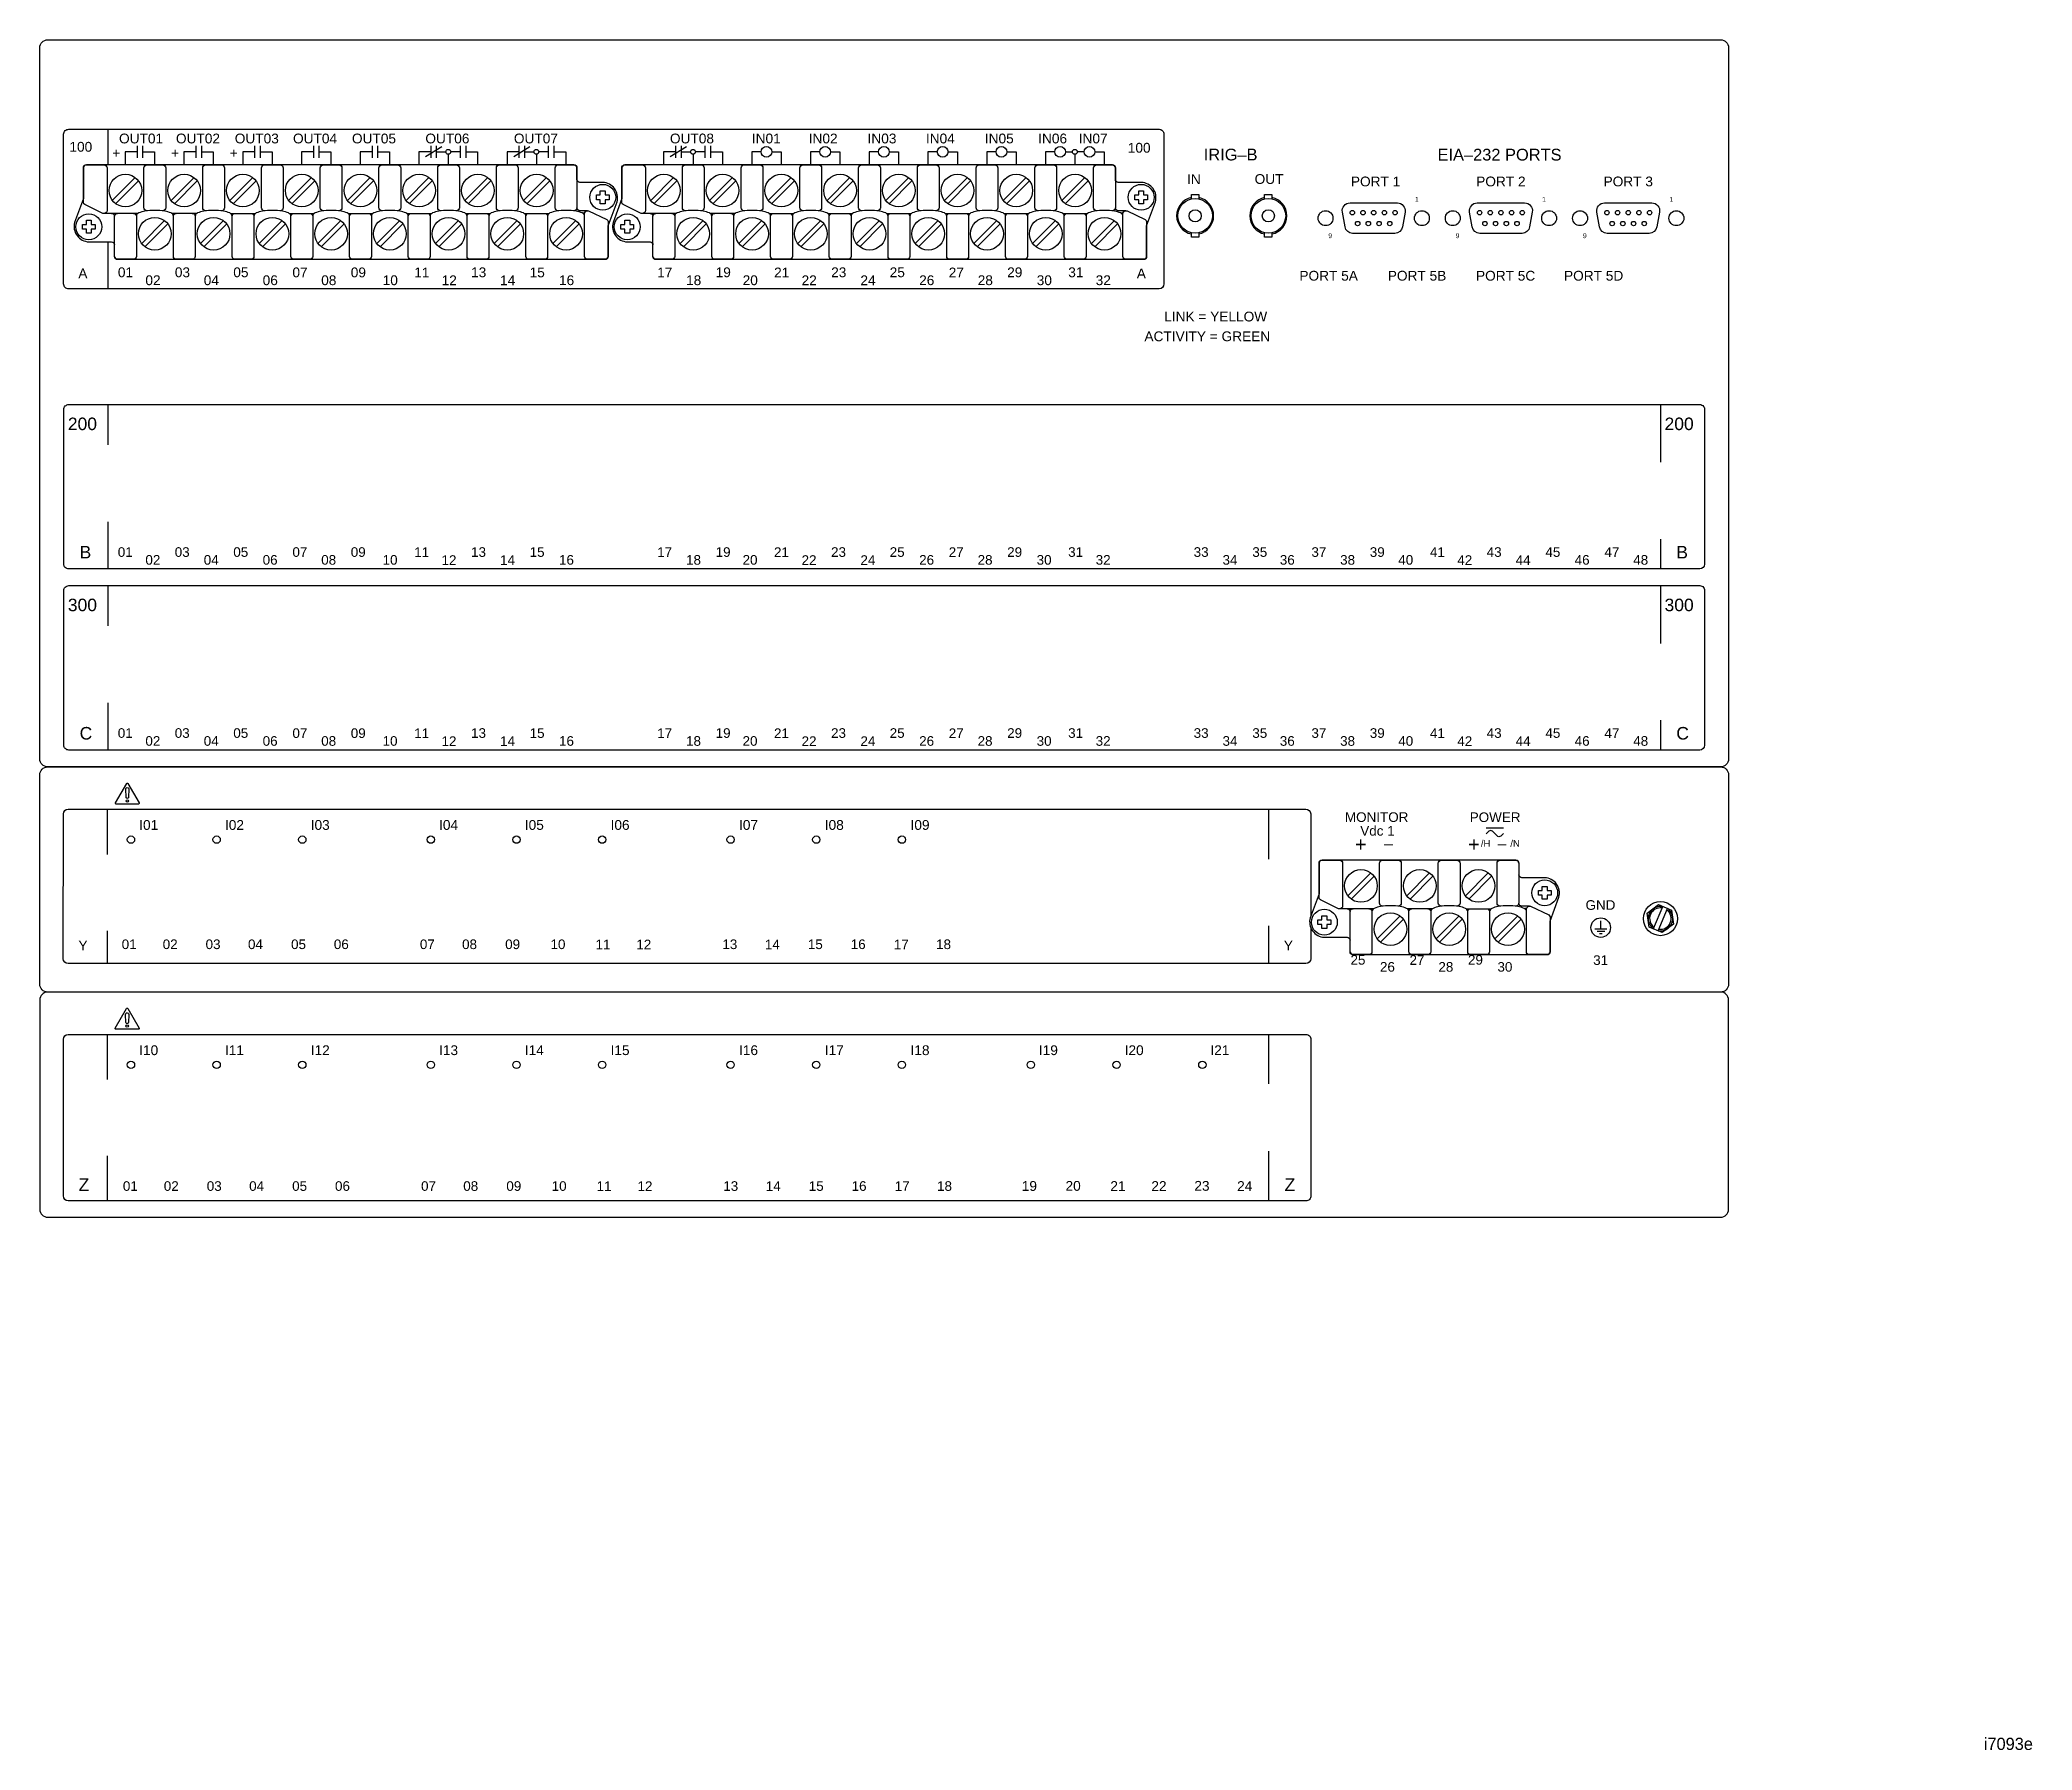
# Model space of a CAD drawing. Header units: inches. Extents: x 1 to 47.7, y 0.3 to 35.
# Drawn here: x 27.37 to 47.73, y 0.3 to 17.77 of the extents above; entities that cross this region are included whole.
import ezdxf

# ---------------------------------------------------------------- set-up
doc = ezdxf.new("R2010")
doc.units = ezdxf.units.IN
doc.header["$MEASUREMENT"] = 0
doc.layers.add('7.0_____DWG', color=7, linetype='Continuous')
doc.styles.add('Arial', font='arial.ttf', dxfattribs={"height": 0.1})
doc.styles.get("Standard").update_dxf_attribs({"font": 'Interstate-Regular.ttf'})

msp = doc.modelspace()

# ---------------------------------------------------------------- texts
at = {"layer": '7.0_____DWG', "style": 'Arial'}
for s, height, p in [('100', 0.1, (27.676, 16.631)), ('OUT01', 0.1, (28.183, 16.716)), ('OUT02', 0.1, (28.764, 16.716)), ('OUT03', 0.1, (29.365, 16.716)), ('OUT04', 0.1, (29.96, 16.716)), ('OUT05', 0.1, (30.562, 16.716)), ('OUT06', 0.1, (31.312, 16.716)), ('OUT07', 0.1, (32.216, 16.716)), ('OUT08', 0.1, (33.81, 16.716)), ('IN01', 0.1, (34.647, 16.716)), ('IN02', 0.1, (35.228, 16.716)), ('IN03', 0.1, (35.829, 16.716)), ('IN04', 0.1, (36.425, 16.716)), ('IN05', 0.1, (37.027, 16.716)), ('IN06', 0.1, (37.572, 16.716)), ('IN07', 0.1, (37.986, 16.716)), ('100', 0.1, (38.487, 16.621)), ('+', 0.1, (28.114, 16.568)), ('+', 0.1, (28.714, 16.568)), ('+', 0.1, (29.314, 16.568)), ('IRIG–B', 0.12, (39.263, 16.542)), ('EIA–232 PORTS', 0.12, (41.651, 16.541)), ('IN', 0.1, (39.093, 16.3)), ('OUT', 0.1, (39.783, 16.302)), ('PORT 1', 0.1, (40.766, 16.277)), ('PORT 2', 0.1, (42.046, 16.277)), ('PORT 3', 0.1, (43.347, 16.277)), ('1', 0.05, (41.42, 16.119)), ('1', 0.05, (42.72, 16.119)), ('1', 0.05, (44.02, 16.119)), ('9', 0.05, (40.536, 15.748)), ('9', 0.05, (41.836, 15.748)), ('9', 0.05, (43.136, 15.748)), ('A', 0.1, (27.767, 15.338)), ('01', 0.1, (28.171, 15.349)), ('02', 0.1, (28.452, 15.268)), ('03', 0.1, (28.753, 15.349)), ('04', 0.1, (29.048, 15.268)), ('05', 0.1, (29.35, 15.349)), ('06', 0.1, (29.65, 15.268)), ('07', 0.1, (29.954, 15.348)), ('08', 0.1, (30.248, 15.268)), ('09', 0.1, (30.55, 15.348)), ('10', 0.1, (30.876, 15.268)), ('11', 0.1, (31.198, 15.347)), ('12', 0.1, (31.478, 15.267)), ('13', 0.1, (31.779, 15.349)), ('14', 0.1, (32.075, 15.267)), ('15', 0.1, (32.377, 15.348)), ('16', 0.1, (32.677, 15.268)), ('17', 0.1, (33.68, 15.347)), ('18', 0.1, (33.975, 15.268)), ('19', 0.1, (34.277, 15.349)), ('20', 0.1, (34.553, 15.268)), ('21', 0.1, (34.874, 15.347)), ('22', 0.1, (35.155, 15.267)), ('23', 0.1, (35.457, 15.349)), ('24', 0.1, (35.756, 15.267)), ('25', 0.1, (36.055, 15.349)), ('26', 0.1, (36.356, 15.268)), ('27', 0.1, (36.658, 15.347)), ('28', 0.1, (36.954, 15.268)), ('29', 0.1, (37.255, 15.349)), ('30', 0.1, (37.557, 15.268)), ('31', 0.1, (37.879, 15.349)), ('32', 0.1, (38.159, 15.268)), ('A', 0.1, (38.579, 15.337)), ('PORT 5A', 0.1, (40.24, 15.314)), ('PORT 5B', 0.1, (41.143, 15.314)), ('PORT 5C', 0.1, (42.044, 15.314)), ('PORT 5D', 0.1, (42.943, 15.314)), ('LINK = YELLOW', 0.1, (38.859, 14.897)), ('ACTIVITY = GREEN', 0.1, (38.657, 14.695)), ('200', 0.1278, (27.66, 13.787)), ('200', 0.1278, (43.97, 13.787)), ('B', 0.128, (27.78, 12.476)), ('01', 0.0983, (28.17, 12.492)), ('02', 0.0983, (28.452, 12.412)), ('03', 0.0983, (28.752, 12.492)), ('04', 0.0983, (29.048, 12.412)), ('05', 0.0983, (29.35, 12.492)), ('06', 0.0983, (29.65, 12.412)), ('07', 0.0983, (29.954, 12.492)), ('08', 0.0983, (30.248, 12.412)), ('09', 0.0983, (30.55, 12.492)), ('10', 0.0983, (30.875, 12.412)), ('11', 0.0983, (31.198, 12.491)), ('12', 0.0983, (31.477, 12.41)), ('13', 0.0983, (31.779, 12.492)), ('14', 0.0983, (32.075, 12.41)), ('15', 0.0983, (32.377, 12.492)), ('16', 0.0983, (32.677, 12.412)), ('17', 0.0983, (33.68, 12.491)), ('18', 0.0983, (33.975, 12.412)), ('19', 0.0983, (34.277, 12.492)), ('20', 0.0983, (34.552, 12.412)), ('21', 0.0983, (34.873, 12.491)), ('22', 0.0983, (35.155, 12.41)), ('23', 0.0983, (35.456, 12.492)), ('24', 0.0983, (35.756, 12.41)), ('25', 0.0983, (36.055, 12.492)), ('26', 0.0983, (36.356, 12.412)), ('27', 0.0983, (36.658, 12.491)), ('28', 0.0983, (36.953, 12.412)), ('29', 0.0983, (37.255, 12.492)), ('30', 0.0983, (37.556, 12.412)), ('31', 0.0983, (37.878, 12.492)), ('32', 0.0983, (38.159, 12.412)), ('33', 0.0983, (39.16, 12.492)), ('34', 0.0983, (39.455, 12.412)), ('35', 0.0983, (39.759, 12.492)), ('36', 0.0983, (40.04, 12.412)), ('37', 0.0983, (40.363, 12.492)), ('38', 0.0983, (40.656, 12.412)), ('39', 0.0983, (40.959, 12.492)), ('40', 0.0983, (41.25, 12.412)), ('41', 0.0983, (41.573, 12.491)), ('42', 0.0983, (41.853, 12.41)), ('43', 0.0983, (42.153, 12.492)), ('44', 0.0983, (42.449, 12.41)), ('45', 0.0983, (42.753, 12.492)), ('46', 0.0983, (43.052, 12.412)), ('47', 0.0983, (43.356, 12.491)), ('48', 0.0983, (43.65, 12.412)), ('B', 0.128, (44.09, 12.476)), ('300', 0.1278, (27.66, 11.937)), ('300', 0.1278, (43.97, 11.937)), ('C', 0.128, (27.78, 10.626)), ('01', 0.0983, (28.17, 10.643)), ('02', 0.0983, (28.452, 10.562)), ('03', 0.0983, (28.752, 10.643)), ('04', 0.0983, (29.048, 10.562)), ('05', 0.0983, (29.35, 10.643)), ('06', 0.0983, (29.65, 10.562)), ('07', 0.0983, (29.954, 10.642)), ('08', 0.0983, (30.248, 10.562)), ('09', 0.0983, (30.55, 10.642)), ('10', 0.0983, (30.875, 10.562)), ('11', 0.0983, (31.198, 10.641)), ('12', 0.0983, (31.477, 10.56)), ('13', 0.0983, (31.779, 10.643)), ('14', 0.0983, (32.075, 10.56)), ('15', 0.0983, (32.377, 10.642)), ('16', 0.0983, (32.677, 10.562)), ('17', 0.0983, (33.68, 10.641)), ('18', 0.0983, (33.975, 10.562)), ('19', 0.0983, (34.277, 10.643)), ('20', 0.0983, (34.552, 10.562)), ('21', 0.0983, (34.873, 10.641)), ('22', 0.0983, (35.155, 10.56)), ('23', 0.0983, (35.456, 10.643)), ('24', 0.0983, (35.756, 10.56)), ('25', 0.0983, (36.055, 10.643)), ('26', 0.0983, (36.356, 10.562)), ('27', 0.0983, (36.658, 10.641)), ('28', 0.0983, (36.953, 10.562)), ('29', 0.0983, (37.255, 10.643)), ('30', 0.0983, (37.556, 10.562)), ('31', 0.0983, (37.878, 10.643)), ('32', 0.0983, (38.159, 10.562)), ('33', 0.0983, (39.16, 10.643)), ('34', 0.0983, (39.455, 10.562)), ('35', 0.0983, (39.759, 10.643)), ('36', 0.0983, (40.04, 10.562)), ('37', 0.0983, (40.363, 10.643)), ('38', 0.0983, (40.656, 10.562)), ('39', 0.0983, (40.959, 10.643)), ('40', 0.0983, (41.25, 10.562)), ('41', 0.0983, (41.573, 10.641)), ('42', 0.0983, (41.853, 10.56)), ('43', 0.0983, (42.153, 10.643)), ('44', 0.0983, (42.449, 10.56)), ('45', 0.0983, (42.753, 10.643)), ('46', 0.0983, (43.052, 10.562)), ('47', 0.0983, (43.356, 10.641)), ('48', 0.0983, (43.65, 10.562)), ('C', 0.128, (44.09, 10.626)), ('I01', 0.1, (28.389, 9.703)), ('I02', 0.1, (29.265, 9.703)), ('I03', 0.1, (30.141, 9.703)), ('I04', 0.1, (31.452, 9.703)), ('I05', 0.1, (32.328, 9.703)), ('I06', 0.1, (33.204, 9.703)), ('I07', 0.1, (34.516, 9.703)), ('I08', 0.1, (35.392, 9.703)), ('I09', 0.1, (36.268, 9.703)), ('MONITOR', 0.0983, (40.705, 9.784)), ('POWER', 0.0983, (41.98, 9.783)), ('+', 0.147, (40.807, 9.483)), ('Vdc 1', 0.0983, (40.862, 9.644)), ('+', 0.147, (41.963, 9.483)), ('/H', 0.0688, (42.094, 9.53)), ('/N', 0.0688, (42.395, 9.53)), ('–', 0.118, (41.104, 9.507)), ('–', 0.118, (42.264, 9.507)), ('GND', 0.0983, (43.163, 8.886)), ('Y', 0.1, (27.768, 8.471)), ('01', 0.0983, (28.21, 8.485)), ('02', 0.0983, (28.629, 8.485)), ('03', 0.0983, (29.067, 8.485)), ('04', 0.0983, (29.5, 8.485)), ('05', 0.0983, (29.94, 8.485)), ('06', 0.0983, (30.377, 8.485)), ('07', 0.0983, (31.256, 8.485)), ('08', 0.0983, (31.687, 8.485)), ('09', 0.0983, (32.127, 8.485)), ('10', 0.0983, (32.59, 8.485)), ('11', 0.0983, (33.05, 8.483)), ('12', 0.0983, (33.467, 8.483)), ('13', 0.0983, (34.346, 8.485)), ('14', 0.0983, (34.78, 8.483)), ('15', 0.0983, (35.219, 8.485)), ('16', 0.0983, (35.657, 8.485)), ('17', 0.0983, (36.097, 8.483)), ('18', 0.0983, (36.529, 8.485)), ('Y', 0.1, (40.081, 8.471)), ('25', 0.0983, (40.762, 8.326)), ('26', 0.0983, (41.063, 8.254)), ('27', 0.0983, (41.365, 8.324)), ('28', 0.0983, (41.66, 8.254)), ('29', 0.0983, (41.962, 8.326)), ('30', 0.0983, (42.263, 8.254)), ('31', 0.0983, (43.241, 8.323)), ('I10', 0.1, (28.389, 7.402)), ('I11', 0.1, (29.265, 7.402)), ('I12', 0.1, (30.141, 7.402)), ('I13', 0.1, (31.452, 7.402)), ('I14', 0.1, (32.328, 7.402)), ('I15', 0.1, (33.204, 7.402)), ('I16', 0.1, (34.516, 7.402)), ('I17', 0.1, (35.392, 7.402)), ('I18', 0.1, (36.268, 7.402)), ('I19', 0.1, (37.579, 7.402)), ('I20', 0.1, (38.455, 7.402)), ('I21', 0.1, (39.331, 7.402)), ('Z', 0.128, (27.77, 6.014)), ('01', 0.0983, (28.222, 6.015)), ('02', 0.0983, (28.64, 6.015)), ('03', 0.0983, (29.079, 6.015)), ('04', 0.0983, (29.512, 6.015)), ('05', 0.0983, (29.951, 6.015)), ('06', 0.0983, (30.389, 6.015)), ('07', 0.0983, (31.268, 6.015)), ('08', 0.0983, (31.699, 6.015)), ('09', 0.0983, (32.139, 6.015)), ('10', 0.0983, (32.602, 6.015)), ('11', 0.0983, (33.061, 6.014)), ('12', 0.0983, (33.479, 6.014)), ('13', 0.0983, (34.355, 6.015)), ('14', 0.0983, (34.789, 6.014)), ('15', 0.0983, (35.228, 6.015)), ('16', 0.0983, (35.666, 6.015)), ('17', 0.0983, (36.106, 6.014)), ('18', 0.0983, (36.539, 6.015)), ('19', 0.1, (37.404, 6.015)), ('20', 0.1, (37.851, 6.016)), ('21', 0.1, (38.309, 6.014)), ('22', 0.1, (38.728, 6.014)), ('23', 0.1, (39.167, 6.016)), ('24', 0.1, (39.604, 6.014)), ('Z', 0.128, (40.089, 6.014))]:
    msp.add_text(s, height=height, dxfattribs=at).set_placement(p)
at = {"layer": '7.0_____DWG'}
msp.add_text('i7093e', height=0.125, dxfattribs=at).set_placement((47.231, 0.303))

# ---------------------------------------------------------------- linework, layer by layer
at = {"layer": '7.0_____DWG'}
for p, q in [((31.424, 16.63), (31.521, 16.63)), ((31.546, 16.605), (31.546, 16.496)), ((31.668, 16.63), (31.571, 16.63)), ((32.324, 16.63), (32.421, 16.63)), ((32.446, 16.605), (32.446, 16.496)), ((32.568, 16.63), (32.471, 16.63)), ((33.924, 16.63), (34.021, 16.63)), ((34.046, 16.605), (34.046, 16.496)), ((34.168, 16.63), (34.071, 16.63)), ((37.851, 16.63), (37.921, 16.63)), ((37.946, 16.605), (37.946, 16.496)), ((38.041, 16.63), (37.971, 16.63))]:
    msp.add_line(p, q, dxfattribs=at)
for points in [[(27.374, 17.694, -0.414292), (27.454, 17.774), (44.544, 17.774, -0.414253), (44.624, 17.694), (44.624, 10.426, -0.414253), (44.544, 10.346), (27.454, 10.346, -0.414292), (27.374, 10.426), (27.374, 17.694)], [(28.137, 15.562, 0.414213), (28.167, 15.532), (33.149, 15.532, 0.414214), (33.179, 15.562), (33.179, 15.875), (33.27, 16.12, 0.480048), (33.125, 16.318), (32.89, 16.318, -0.414214), (32.86, 16.348), (32.86, 16.466, 0.414212), (32.83, 16.496), (32.83, 16.496), (27.849, 16.496, 0.414215), (27.819, 16.466), (27.819, 16.154), (27.729, 15.909, 0.47859), (27.874, 15.71), (28.107, 15.71, -0.414214), (28.137, 15.68)], [(28.376, 16.001), (28.018, 16.001), (27.832, 16.091, -0.241986), (27.819, 16.111), (27.819, 16.466, -0.422157), (27.846, 16.496), (28.03, 16.496, -0.414214), (28.06, 16.466), (28.06, 16.029, -0.390527), (28.03, 16.001)], [(28.475, 16.028), (28.467, 16.028, -0.414214), (28.437, 16.058), (28.437, 16.466, -0.414214), (28.467, 16.496), (28.63, 16.496, -0.414214), (28.66, 16.466), (28.66, 16.058, -0.414214), (28.63, 16.028), (28.623, 16.028)], [(29.075, 16.028), (29.068, 16.028, -0.414214), (29.038, 16.058), (29.038, 16.466, -0.414214), (29.068, 16.496), (29.23, 16.496, -0.414214), (29.26, 16.466), (29.26, 16.058, -0.414214), (29.23, 16.028), (29.224, 16.028)], [(29.675, 16.028), (29.668, 16.028, -0.414214), (29.638, 16.058), (29.638, 16.466, -0.414214), (29.668, 16.496), (29.83, 16.496, -0.414214), (29.86, 16.466), (29.86, 16.058, -0.414214), (29.83, 16.028), (29.824, 16.028)], [(30.275, 16.028), (30.268, 16.028, -0.414214), (30.238, 16.058), (30.238, 16.466, -0.414214), (30.268, 16.496), (30.43, 16.496, -0.414214), (30.46, 16.466), (30.46, 16.058, -0.414214), (30.43, 16.028), (30.424, 16.028)], [(30.875, 16.028), (30.868, 16.028, -0.414214), (30.838, 16.058), (30.838, 16.466, -0.414214), (30.868, 16.496), (31.03, 16.496, -0.414214), (31.06, 16.466), (31.06, 16.058, -0.414214), (31.03, 16.028), (31.024, 16.028)], [(31.475, 16.028), (31.468, 16.028, -0.414214), (31.438, 16.058), (31.438, 16.466, -0.414214), (31.468, 16.496), (31.63, 16.496, -0.414214), (31.66, 16.466), (31.66, 16.058, -0.414214), (31.63, 16.028), (31.624, 16.028)], [(32.075, 16.028), (32.068, 16.028, -0.414214), (32.038, 16.058), (32.038, 16.466, -0.414214), (32.068, 16.496), (32.23, 16.496, -0.414214), (32.26, 16.466), (32.26, 16.058, -0.414214), (32.23, 16.028), (32.224, 16.028)], [(32.676, 16.028), (32.668, 16.028, -0.414214), (32.638, 16.058), (32.638, 16.466, -0.414214), (32.668, 16.496), (32.83, 16.496, -0.414214), (32.86, 16.466), (32.86, 16.058, -0.414214), (32.83, 16.028), (32.824, 16.028)], [(33.637, 15.562, 0.414213), (33.667, 15.532), (38.649, 15.532, 0.414214), (38.679, 15.562), (38.679, 15.875), (38.77, 16.12, 0.480048), (38.625, 16.318), (38.39, 16.318, -0.414214), (38.36, 16.348), (38.36, 16.466, 0.414212), (38.33, 16.496), (38.33, 16.496), (33.349, 16.496, 0.414215), (33.319, 16.466), (33.319, 16.154), (33.229, 15.909, 0.47859), (33.374, 15.71), (33.607, 15.71, -0.414214), (33.637, 15.68)], [(33.876, 16.001), (33.518, 16.001), (33.332, 16.091, -0.241986), (33.319, 16.111), (33.319, 16.466, -0.422157), (33.346, 16.496), (33.53, 16.496, -0.414214), (33.56, 16.466), (33.56, 16.029, -0.390527), (33.53, 16.001)], [(33.975, 16.028), (33.967, 16.028, -0.414214), (33.937, 16.058), (33.937, 16.466, -0.414214), (33.967, 16.496), (34.13, 16.496, -0.414214), (34.16, 16.466), (34.16, 16.058, -0.414214), (34.13, 16.028), (34.123, 16.028)], [(34.575, 16.028), (34.568, 16.028, -0.414214), (34.538, 16.058), (34.538, 16.466, -0.414214), (34.568, 16.496), (34.73, 16.496, -0.414214), (34.76, 16.466), (34.76, 16.058, -0.414214), (34.73, 16.028), (34.724, 16.028)], [(35.175, 16.028), (35.168, 16.028, -0.414214), (35.138, 16.058), (35.138, 16.466, -0.414214), (35.168, 16.496), (35.33, 16.496, -0.414214), (35.36, 16.466), (35.36, 16.058, -0.414214), (35.33, 16.028), (35.324, 16.028)], [(35.775, 16.028), (35.768, 16.028, -0.414214), (35.738, 16.058), (35.738, 16.466, -0.414214), (35.768, 16.496), (35.93, 16.496, -0.414214), (35.96, 16.466), (35.96, 16.058, -0.414214), (35.93, 16.028), (35.924, 16.028)], [(36.375, 16.028), (36.368, 16.028, -0.414214), (36.338, 16.058), (36.338, 16.466, -0.414214), (36.368, 16.496), (36.53, 16.496, -0.414214), (36.56, 16.466), (36.56, 16.058, -0.414214), (36.53, 16.028), (36.524, 16.028)], [(36.975, 16.028), (36.968, 16.028, -0.414214), (36.938, 16.058), (36.938, 16.466, -0.414214), (36.968, 16.496), (37.13, 16.496, -0.414214), (37.16, 16.466), (37.16, 16.058, -0.414214), (37.13, 16.028), (37.124, 16.028)], [(37.575, 16.028), (37.568, 16.028, -0.414214), (37.538, 16.058), (37.538, 16.466, -0.414214), (37.568, 16.496), (37.73, 16.496, -0.414214), (37.76, 16.466), (37.76, 16.058, -0.414214), (37.73, 16.028), (37.724, 16.028)], [(38.175, 16.028), (38.168, 16.028, -0.414214), (38.138, 16.058), (38.138, 16.466, -0.414214), (38.168, 16.496), (38.33, 16.496, -0.414214), (38.36, 16.466), (38.36, 16.058, -0.414214), (38.33, 16.028), (38.324, 16.028)], [(39.137, 16.162, 0.815611), (39.137, 15.791)], [(39.212, 15.791, 0.820361), (39.212, 16.162)], [(39.885, 16.162, 0.815611), (39.885, 15.791)], [(39.96, 15.791, 0.820361), (39.96, 16.162)], [(28.107, 16.001, -0.414214), (28.137, 15.971)], [(28.33, 16.001, -0.414214), (28.36, 15.971), (28.36, 15.562, -0.414214), (28.33, 15.532), (28.167, 15.532, -0.414214), (28.137, 15.562), (28.137, 15.971, -0.414214), (28.167, 16.001)], [(28.738, 15.971, 0.191033), (28.729, 15.995, 0.081668), (28.714, 16.005, 0.0591), (28.65, 16.024, 0.034646), (28.548, 16.031, 0.03436), (28.448, 16.024, 0.0591), (28.384, 16.005, 0.081668), (28.368, 15.995, 0.191033), (28.36, 15.971)], [(28.931, 16.001, -0.414214), (28.961, 15.971), (28.961, 15.562, -0.414214), (28.931, 15.532), (28.768, 15.532, -0.414214), (28.738, 15.562), (28.738, 15.971, -0.414214), (28.768, 16.001)], [(29.339, 15.971, 0.191033), (29.33, 15.995, 0.081668), (29.314, 16.005, 0.0591), (29.251, 16.024, 0.034646), (29.149, 16.031, 0.03436), (29.048, 16.024, 0.0591), (28.985, 16.005, 0.081668), (28.969, 15.995, 0.191033), (28.961, 15.971)], [(29.531, 16.001, -0.414214), (29.561, 15.971), (29.561, 15.562, -0.414214), (29.531, 15.532), (29.368, 15.532, -0.414214), (29.338, 15.562), (29.338, 15.971, -0.414214), (29.368, 16.001)], [(29.939, 15.971, 0.191033), (29.93, 15.995, 0.081668), (29.914, 16.005, 0.0591), (29.851, 16.024, 0.034646), (29.749, 16.031, 0.03436), (29.648, 16.024, 0.0591), (29.585, 16.005, 0.081668), (29.569, 15.995, 0.191033), (29.561, 15.971)], [(30.131, 16.001, -0.414214), (30.161, 15.971), (30.161, 15.562, -0.414214), (30.131, 15.532), (29.968, 15.532, -0.414214), (29.938, 15.562), (29.938, 15.971, -0.414214), (29.968, 16.001)], [(30.539, 15.971, 0.191033), (30.53, 15.995, 0.081668), (30.514, 16.005, 0.0591), (30.451, 16.024, 0.034646), (30.349, 16.031, 0.03436), (30.248, 16.024, 0.0591), (30.185, 16.005, 0.081668), (30.169, 15.995, 0.191033), (30.161, 15.971)], [(30.731, 16.001, -0.414214), (30.761, 15.971), (30.761, 15.562, -0.414214), (30.731, 15.532), (30.568, 15.532, -0.414214), (30.538, 15.562), (30.538, 15.971, -0.414214), (30.568, 16.001)], [(31.139, 15.971, 0.191033), (31.13, 15.995, 0.081668), (31.114, 16.005, 0.0591), (31.051, 16.024, 0.034646), (30.949, 16.031, 0.03436), (30.848, 16.024, 0.0591), (30.785, 16.005, 0.081668), (30.769, 15.995, 0.191033), (30.761, 15.971)], [(31.331, 16.001, -0.414214), (31.361, 15.971), (31.361, 15.562, -0.414214), (31.331, 15.532), (31.168, 15.532, -0.414214), (31.138, 15.562), (31.138, 15.971, -0.414214), (31.168, 16.001)], [(31.739, 15.971, 0.191033), (31.73, 15.995, 0.081668), (31.714, 16.005, 0.0591), (31.651, 16.024, 0.034646), (31.549, 16.031, 0.03436), (31.448, 16.024, 0.0591), (31.385, 16.005, 0.081668), (31.369, 15.995, 0.191033), (31.361, 15.971)], [(31.931, 16.001, -0.414214), (31.961, 15.971), (31.961, 15.562, -0.414214), (31.931, 15.532), (31.768, 15.532, -0.414214), (31.738, 15.562), (31.738, 15.971, -0.414214), (31.768, 16.001)], [(32.339, 15.971, 0.191033), (32.33, 15.995, 0.081668), (32.314, 16.005, 0.0591), (32.251, 16.024, 0.034646), (32.149, 16.031, 0.03436), (32.048, 16.024, 0.0591), (31.985, 16.005, 0.081668), (31.969, 15.995, 0.191033), (31.961, 15.971)], [(32.531, 16.001, -0.414214), (32.561, 15.971), (32.561, 15.562, -0.414214), (32.531, 15.532), (32.368, 15.532, -0.414214), (32.338, 15.562), (32.338, 15.971, -0.414214), (32.368, 16.001)], [(32.938, 15.979, 0.127742), (32.93, 15.995, 0.081668), (32.914, 16.005, 0.0591), (32.851, 16.024, 0.034646), (32.749, 16.031, 0.03436), (32.648, 16.024, 0.0591), (32.585, 16.005, 0.081668), (32.569, 15.995, 0.191033), (32.561, 15.971)], [(32.968, 16.028), (32.89, 16.028, -0.414214), (32.86, 16.058)], [(33.607, 16.001, -0.414214), (33.637, 15.971)], [(33.83, 16.001, -0.414214), (33.86, 15.971), (33.86, 15.562, -0.414214), (33.83, 15.532), (33.667, 15.532, -0.414214), (33.637, 15.562), (33.637, 15.971, -0.414214), (33.667, 16.001)], [(34.238, 15.971, 0.191033), (34.229, 15.995, 0.081668), (34.214, 16.005, 0.0591), (34.15, 16.024, 0.034646), (34.048, 16.031, 0.03436), (33.948, 16.024, 0.0591), (33.884, 16.005, 0.081668), (33.868, 15.995, 0.191033), (33.86, 15.971)], [(34.431, 16.001, -0.414214), (34.461, 15.971), (34.461, 15.562, -0.414214), (34.431, 15.532), (34.268, 15.532, -0.414214), (34.238, 15.562), (34.238, 15.971, -0.414214), (34.268, 16.001)], [(34.838, 15.971, 0.191033), (34.83, 15.995, 0.081668), (34.814, 16.005, 0.0591), (34.751, 16.024, 0.034646), (34.649, 16.031, 0.03436), (34.548, 16.024, 0.0591), (34.485, 16.005, 0.081668), (34.469, 15.995, 0.191033), (34.461, 15.971)], [(35.031, 16.001, -0.414214), (35.061, 15.971), (35.061, 15.562, -0.414214), (35.031, 15.532), (34.868, 15.532, -0.414214), (34.838, 15.562), (34.838, 15.971, -0.414214), (34.868, 16.001)], [(35.439, 15.971, 0.191033), (35.43, 15.995, 0.081668), (35.414, 16.005, 0.0591), (35.351, 16.024, 0.034646), (35.249, 16.031, 0.03436), (35.148, 16.024, 0.0591), (35.085, 16.005, 0.081668), (35.069, 15.995, 0.191033), (35.061, 15.971)], [(35.631, 16.001, -0.414214), (35.661, 15.971), (35.661, 15.562, -0.414214), (35.631, 15.532), (35.468, 15.532, -0.414214), (35.438, 15.562), (35.438, 15.971, -0.414214), (35.468, 16.001)], [(36.039, 15.971, 0.191033), (36.03, 15.995, 0.081668), (36.014, 16.005, 0.0591), (35.951, 16.024, 0.034646), (35.849, 16.031, 0.03436), (35.748, 16.024, 0.0591), (35.685, 16.005, 0.081668), (35.669, 15.995, 0.191033), (35.661, 15.971)], [(36.231, 16.001, -0.414214), (36.261, 15.971), (36.261, 15.562, -0.414214), (36.231, 15.532), (36.068, 15.532, -0.414214), (36.038, 15.562), (36.038, 15.971, -0.414214), (36.068, 16.001)], [(36.639, 15.971, 0.191033), (36.63, 15.995, 0.081668), (36.614, 16.005, 0.0591), (36.551, 16.024, 0.034646), (36.449, 16.031, 0.03436), (36.348, 16.024, 0.0591), (36.285, 16.005, 0.081668), (36.269, 15.995, 0.191033), (36.261, 15.971)], [(36.831, 16.001, -0.414214), (36.861, 15.971), (36.861, 15.562, -0.414214), (36.831, 15.532), (36.668, 15.532, -0.414214), (36.638, 15.562), (36.638, 15.971, -0.414214), (36.668, 16.001)], [(37.239, 15.971, 0.191033), (37.23, 15.995, 0.081668), (37.214, 16.005, 0.0591), (37.151, 16.024, 0.034646), (37.049, 16.031, 0.03436), (36.948, 16.024, 0.0591), (36.885, 16.005, 0.081668), (36.869, 15.995, 0.191033), (36.861, 15.971)], [(37.431, 16.001, -0.414214), (37.461, 15.971), (37.461, 15.562, -0.414214), (37.431, 15.532), (37.268, 15.532, -0.414214), (37.238, 15.562), (37.238, 15.971, -0.414214), (37.268, 16.001)], [(37.839, 15.971, 0.191033), (37.83, 15.995, 0.081668), (37.814, 16.005, 0.0591), (37.751, 16.024, 0.034646), (37.649, 16.031, 0.03436), (37.548, 16.024, 0.0591), (37.485, 16.005, 0.081668), (37.469, 15.995, 0.191033), (37.461, 15.971)], [(38.031, 16.001, -0.414214), (38.061, 15.971), (38.061, 15.562, -0.414214), (38.031, 15.532), (37.868, 15.532, -0.414214), (37.838, 15.562), (37.838, 15.971, -0.414214), (37.868, 16.001)], [(38.438, 15.979, 0.127742), (38.43, 15.995, 0.081668), (38.414, 16.005, 0.0591), (38.351, 16.024, 0.034646), (38.249, 16.031, 0.03436), (38.148, 16.024, 0.0591), (38.085, 16.005, 0.081668), (38.069, 15.995, 0.191033), (38.061, 15.971)], [(38.468, 16.028), (38.39, 16.028, -0.414214), (38.36, 16.058)], [(40.356, 8.705), (40.356, 8.387, -0.413306), (40.306, 8.336), (27.664, 8.336, -0.412492), (27.613, 8.387), (27.614, 9.866, -0.401263), (27.663, 9.914), (40.306, 9.914, -0.379573), (40.356, 9.868), (40.356, 8.822)], [(42.324, 9.666), (42.298, 9.639, -0.404962), (42.26, 9.641), (42.212, 9.688), (42.212, 9.688, 0.404962), (42.175, 9.689), (42.148, 9.663)], [(42.482, 9.362, 0.414212), (42.452, 9.392), (40.471, 9.392, 0.414215), (40.441, 9.362), (40.441, 9.049), (40.35, 8.805, 0.47859), (40.495, 8.606), (40.728, 8.606, -0.414214), (40.758, 8.576)], [(40.998, 8.897), (40.64, 8.897), (40.454, 8.987, -0.241986), (40.441, 9.006), (40.441, 9.362, -0.422157), (40.467, 9.392), (40.652, 9.392, -0.414214), (40.682, 9.362), (40.682, 8.925, -0.390527), (40.652, 8.897)], [(41.096, 8.924), (41.088, 8.924, -0.414214), (41.058, 8.954), (41.058, 9.362, -0.414214), (41.088, 9.392), (41.251, 9.392, -0.414214), (41.281, 9.362), (41.281, 8.954, -0.414214), (41.251, 8.924), (41.244, 8.924)], [(41.697, 8.924), (41.689, 8.924, -0.414214), (41.659, 8.954), (41.659, 9.362, -0.414214), (41.689, 9.392), (41.852, 9.392, -0.414214), (41.882, 9.362), (41.882, 8.954, -0.414214), (41.852, 8.924), (41.845, 8.924)], [(42.297, 8.924), (42.289, 8.924, -0.414214), (42.259, 8.954), (42.259, 9.362, -0.414214), (42.289, 9.392), (42.452, 9.392, -0.414214), (42.482, 9.362), (42.482, 8.954, -0.414214), (42.452, 8.924), (42.445, 8.924)], [(40.759, 8.458, 0.414213), (40.789, 8.428), (42.77, 8.428, 0.414214), (42.8, 8.458), (42.8, 8.771), (42.891, 9.016, 0.480048), (42.746, 9.214), (42.512, 9.214, -0.414214), (42.482, 9.244)], [(40.728, 8.897, -0.414214), (40.758, 8.867)], [(40.951, 8.897, -0.414214), (40.981, 8.867), (40.981, 8.458, -0.414214), (40.951, 8.428), (40.788, 8.428, -0.414214), (40.758, 8.458), (40.758, 8.867, -0.414214), (40.788, 8.897)], [(41.359, 8.867, 0.191033), (41.351, 8.891, 0.081668), (41.335, 8.901, 0.0591), (41.271, 8.92, 0.034646), (41.17, 8.927, 0.03436), (41.069, 8.92, 0.0591), (41.005, 8.901, 0.081668), (40.99, 8.891, 0.191033), (40.981, 8.867)], [(41.552, 8.897, -0.414214), (41.582, 8.867), (41.582, 8.458, -0.414214), (41.552, 8.428), (41.389, 8.428, -0.414214), (41.359, 8.458), (41.359, 8.867, -0.414214), (41.389, 8.897)], [(41.96, 8.867, 0.191033), (41.951, 8.891, 0.081668), (41.936, 8.901, 0.0591), (41.872, 8.92, 0.034646), (41.771, 8.927, 0.03436), (41.67, 8.92, 0.0591), (41.606, 8.901, 0.081668), (41.591, 8.891, 0.191033), (41.582, 8.867)], [(42.152, 8.897, -0.414214), (42.182, 8.867), (42.182, 8.458, -0.414214), (42.152, 8.428), (41.989, 8.428, -0.414214), (41.959, 8.458), (41.959, 8.867, -0.414214), (41.989, 8.897)], [(42.559, 8.875, 0.127742), (42.551, 8.891, 0.081668), (42.536, 8.901, 0.0591), (42.472, 8.92, 0.034646), (42.371, 8.927, 0.03436), (42.27, 8.92, 0.0591), (42.206, 8.901, 0.081668), (42.191, 8.891, 0.191033), (42.182, 8.867)], [(42.589, 8.923), (42.512, 8.923, -0.414214), (42.482, 8.953)], [(43.95, 8.919, 0.802175), (43.856, 8.693, 0.802175)], [(43.944, 8.905, 0.779376), (43.862, 8.708)], [(43.906, 8.673, 0.802179), (44, 8.899)], [(43.912, 8.688, 0.776676), (43.994, 8.884)], [(27.374, 5.826, 0.414292), (27.454, 5.746), (44.544, 5.746, 0.414253), (44.624, 5.826), (44.624, 7.966, 0.414253), (44.544, 8.046), (27.454, 8.046, 0.414292), (27.374, 7.966), (27.374, 5.826)]]:
    msp.add_lwpolyline(points, format="xyb", dxfattribs=at)
for points in [[(38.807, 16.86, -0.419026), (38.857, 16.81), (38.857, 15.28, -0.414132), (38.807, 15.23), (27.669, 15.23, -0.418428), (27.617, 15.28), (27.617, 16.81, -0.422338), (27.669, 16.86)], [(40.757, 16.108), (41.241, 16.108, -0.46318), (41.319, 16.015), (41.292, 15.862, -0.363045), (41.214, 15.797), (40.784, 15.797, -0.360245), (40.706, 15.862), (40.679, 16.015, -0.463312)], [(42.057, 16.108), (42.541, 16.108, -0.46318), (42.619, 16.015), (42.592, 15.862, -0.363045), (42.514, 15.797), (42.084, 15.797, -0.360245), (42.006, 15.862), (41.979, 16.015, -0.463312)], [(43.357, 16.108), (43.841, 16.108, -0.46318), (43.919, 16.015), (43.892, 15.862, -0.363045), (43.814, 15.797), (43.384, 15.797, -0.360245), (43.306, 15.862), (43.279, 16.015, -0.463312)], [(33.152, 15.532), (32.968, 15.532, -0.414214), (32.938, 15.562), (32.938, 15.999, -0.390527), (32.968, 16.028), (32.98, 16.028), (33.166, 15.938, -0.241514), (33.179, 15.918), (33.179, 15.562, -0.422157)], [(38.652, 15.532), (38.468, 15.532, -0.414214), (38.438, 15.562), (38.438, 15.999, -0.390527), (38.468, 16.028), (38.48, 16.028), (38.666, 15.938, -0.241514), (38.679, 15.918), (38.679, 15.562, -0.422157)], [(27.669, 14.048), (44.329, 14.048, -0.468367), (44.379, 13.988), (44.379, 12.418, -0.414132), (44.329, 12.368), (27.669, 12.368, -0.414214), (27.619, 12.418), (27.619, 13.998, -0.414287)], [(27.669, 12.198), (44.329, 12.198, -0.468367), (44.379, 12.138), (44.379, 10.568, -0.414132), (44.329, 10.518), (27.669, 10.518, -0.414214), (27.619, 10.568), (27.619, 12.148, -0.414287)], [(27.374, 10.266, -0.414292), (27.454, 10.346), (44.544, 10.346, -0.414253), (44.624, 10.266), (44.624, 8.126, -0.414253), (44.544, 8.046), (27.454, 8.046, -0.414292), (27.374, 8.126)], [(28.146, 9.978), (28.262, 10.178, -0.552985), (28.274, 10.178), (28.389, 9.978, -0.563982), (28.383, 9.967), (28.152, 9.967, -0.589238)], [(28.251, 10.118, -1.008297), (28.284, 10.118), (28.28, 10.036, -1.009953), (28.255, 10.036)], [(42.774, 8.428), (42.589, 8.428, -0.414214), (42.559, 8.458), (42.559, 8.895, -0.390527), (42.589, 8.923), (42.601, 8.923), (42.787, 8.834, -0.241514), (42.8, 8.814), (42.8, 8.458, -0.422157)], [(28.145, 7.678), (28.26, 7.878, -0.552985), (28.272, 7.878), (28.388, 7.678, -0.563982), (28.382, 7.667), (28.151, 7.667, -0.589238)], [(28.25, 7.818, -1.008297), (28.283, 7.817), (28.279, 7.736, -1.009953), (28.254, 7.736)], [(27.663, 7.613), (40.306, 7.613, -0.428944), (40.358, 7.563), (40.358, 5.964, -0.426886), (40.306, 5.913), (27.663, 5.913, -0.399702), (27.615, 5.963), (27.615, 7.563, -0.398751)]]:
    msp.add_lwpolyline(points, format="xyb", close=True, dxfattribs=at)
for points in [[(28.067, 16.86), (28.067, 16.496)], [(28.368, 16.69), (28.368, 16.57)], [(28.424, 16.69), (28.424, 16.57)], [(28.968, 16.69), (28.968, 16.57)], [(29.024, 16.69), (29.024, 16.57)], [(29.568, 16.69), (29.568, 16.57)], [(29.624, 16.69), (29.624, 16.57)], [(30.168, 16.69), (30.168, 16.57)], [(30.224, 16.69), (30.224, 16.57)], [(30.768, 16.69), (30.768, 16.57)], [(30.824, 16.69), (30.824, 16.57)], [(31.368, 16.69), (31.368, 16.57)], [(31.424, 16.69), (31.424, 16.57)], [(31.668, 16.69), (31.668, 16.57)], [(31.724, 16.69), (31.724, 16.57)], [(32.268, 16.69), (32.268, 16.57)], [(32.324, 16.69), (32.324, 16.57)], [(32.568, 16.69), (32.568, 16.57)], [(32.624, 16.69), (32.624, 16.57)], [(33.868, 16.69), (33.868, 16.57)], [(33.924, 16.69), (33.924, 16.57)], [(34.168, 16.69), (34.168, 16.57)], [(34.224, 16.69), (34.224, 16.57)], [(28.368, 16.63), (28.246, 16.63), (28.246, 16.496)], [(28.424, 16.63), (28.546, 16.63), (28.546, 16.496)], [(28.968, 16.63), (28.846, 16.63), (28.846, 16.496)], [(29.024, 16.63), (29.146, 16.63), (29.146, 16.496)], [(29.568, 16.63), (29.446, 16.63), (29.446, 16.496)], [(29.624, 16.63), (29.746, 16.63), (29.746, 16.496)], [(30.168, 16.63), (30.046, 16.63), (30.046, 16.496)], [(30.224, 16.63), (30.346, 16.63), (30.346, 16.496)], [(30.768, 16.63), (30.646, 16.63), (30.646, 16.492)], [(30.824, 16.63), (30.946, 16.63), (30.946, 16.496)], [(31.368, 16.63), (31.246, 16.63), (31.246, 16.496)], [(31.479, 16.68), (31.314, 16.58)], [(31.724, 16.63), (31.846, 16.63), (31.846, 16.496)], [(32.268, 16.63), (32.146, 16.63), (32.146, 16.496)], [(32.379, 16.68), (32.214, 16.58)], [(32.624, 16.63), (32.746, 16.63), (32.746, 16.496)], [(33.868, 16.63), (33.746, 16.63), (33.746, 16.496)], [(33.979, 16.68), (33.814, 16.58)], [(34.224, 16.63), (34.346, 16.63), (34.346, 16.496)], [(34.741, 16.63), (34.646, 16.63), (34.646, 16.496)], [(34.851, 16.63), (34.946, 16.63), (34.946, 16.496)], [(35.341, 16.63), (35.246, 16.63), (35.246, 16.496)], [(35.451, 16.63), (35.546, 16.63), (35.546, 16.496)], [(35.941, 16.63), (35.846, 16.63), (35.846, 16.496)], [(36.051, 16.63), (36.146, 16.63), (36.146, 16.496)], [(36.541, 16.63), (36.446, 16.63), (36.446, 16.496)], [(36.651, 16.63), (36.746, 16.63), (36.746, 16.496)], [(37.141, 16.63), (37.046, 16.63), (37.046, 16.496)], [(37.251, 16.63), (37.346, 16.63), (37.346, 16.496)], [(37.741, 16.63), (37.646, 16.63), (37.646, 16.496)], [(38.151, 16.63), (38.246, 16.63), (38.246, 16.496)], [(28.348, 16.368), (28.114, 16.134)], [(28.382, 16.335), (28.147, 16.1)], [(28.949, 16.368), (28.715, 16.134)], [(28.982, 16.335), (28.748, 16.1)], [(29.549, 16.368), (29.315, 16.134)], [(29.582, 16.335), (29.348, 16.1)], [(30.149, 16.368), (29.915, 16.134)], [(30.182, 16.335), (29.948, 16.1)], [(30.749, 16.368), (30.515, 16.134)], [(30.782, 16.335), (30.548, 16.1)], [(31.349, 16.368), (31.115, 16.134)], [(31.382, 16.335), (31.148, 16.1)], [(31.949, 16.368), (31.715, 16.134)], [(31.982, 16.335), (31.748, 16.1)], [(32.549, 16.368), (32.315, 16.134)], [(32.582, 16.335), (32.348, 16.1)], [(33.848, 16.368), (33.614, 16.134)], [(33.882, 16.335), (33.647, 16.1)], [(34.449, 16.368), (34.215, 16.134)], [(34.482, 16.335), (34.248, 16.1)], [(35.049, 16.368), (34.815, 16.134)], [(35.082, 16.335), (34.848, 16.1)], [(35.649, 16.368), (35.415, 16.134)], [(35.682, 16.335), (35.448, 16.1)], [(36.249, 16.368), (36.015, 16.134)], [(36.282, 16.335), (36.048, 16.1)], [(36.849, 16.368), (36.615, 16.134)], [(36.882, 16.335), (36.648, 16.1)], [(37.449, 16.368), (37.215, 16.134)], [(37.482, 16.335), (37.248, 16.1)], [(38.049, 16.368), (37.815, 16.134)], [(38.082, 16.335), (37.848, 16.1)], [(39.137, 16.149), (39.137, 16.194), (39.212, 16.194), (39.212, 16.149)], [(39.885, 16.149), (39.885, 16.194), (39.96, 16.194), (39.96, 16.149)], [(28.649, 15.927), (28.415, 15.693)], [(28.682, 15.894), (28.448, 15.659)], [(28.977, 16.001), (28.721, 16.001)], [(29.25, 15.927), (29.015, 15.693)], [(29.283, 15.894), (29.049, 15.659)], [(29.322, 16.001), (29.577, 16.001)], [(29.85, 15.927), (29.615, 15.693)], [(29.883, 15.894), (29.649, 15.659)], [(29.922, 16.001), (30.177, 16.001)], [(30.45, 15.927), (30.215, 15.693)], [(30.483, 15.894), (30.249, 15.659)], [(30.522, 16.001), (30.777, 16.001)], [(31.05, 15.927), (30.815, 15.693)], [(31.083, 15.894), (30.849, 15.659)], [(31.122, 16.001), (31.377, 16.001)], [(31.65, 15.927), (31.415, 15.693)], [(31.683, 15.894), (31.449, 15.659)], [(31.722, 16.001), (31.977, 16.001)], [(32.25, 15.927), (32.015, 15.693)], [(32.283, 15.894), (32.049, 15.659)], [(32.322, 16.001), (32.577, 16.001)], [(32.85, 15.927), (32.615, 15.693)], [(32.883, 15.894), (32.649, 15.659)], [(32.938, 16.002), (32.921, 16.002)], [(34.149, 15.927), (33.915, 15.693)], [(34.182, 15.894), (33.948, 15.659)], [(34.477, 16.001), (34.221, 16.001)], [(34.749, 15.927), (34.515, 15.693)], [(34.783, 15.894), (34.549, 15.659)], [(34.822, 16.001), (35.077, 16.001)], [(35.35, 15.927), (35.115, 15.693)], [(35.383, 15.894), (35.149, 15.659)], [(35.422, 16.001), (35.677, 16.001)], [(35.95, 15.927), (35.715, 15.693)], [(35.983, 15.894), (35.749, 15.659)], [(36.022, 16.001), (36.277, 16.001)], [(36.55, 15.927), (36.315, 15.693)], [(36.583, 15.894), (36.349, 15.659)], [(36.622, 16.001), (36.877, 16.001)], [(37.15, 15.927), (36.915, 15.693)], [(37.183, 15.894), (36.949, 15.659)], [(37.222, 16.001), (37.477, 16.001)], [(37.75, 15.927), (37.515, 15.693)], [(37.783, 15.894), (37.549, 15.659)], [(37.822, 16.001), (38.077, 16.001)], [(38.35, 15.927), (38.115, 15.693)], [(38.383, 15.894), (38.149, 15.659)], [(38.438, 16.002), (38.421, 16.002)], [(28.067, 15.71), (28.067, 15.23)], [(39.212, 15.803), (39.212, 15.758), (39.137, 15.758), (39.137, 15.804)], [(39.96, 15.803), (39.96, 15.758), (39.885, 15.758), (39.885, 15.804)], [(28.069, 14.048), (28.069, 13.636)], [(43.929, 14.048), (43.929, 13.458)], [(28.069, 12.85), (28.069, 12.368)], [(43.929, 12.672), (43.929, 12.368)], [(28.069, 12.198), (28.069, 11.786)], [(43.929, 12.198), (43.929, 11.608)], [(28.069, 11), (28.069, 10.518)], [(43.929, 10.822), (43.929, 10.518)], [(28.063, 9.914), (28.063, 9.452)], [(39.926, 9.914), (39.926, 9.402)], [(42.148, 9.725), (42.325, 9.725)], [(40.97, 9.264), (40.735, 9.03)], [(41.003, 9.23), (40.769, 8.996)], [(41.57, 9.264), (41.336, 9.03)], [(41.604, 9.23), (41.37, 8.996)], [(42.17, 9.264), (41.936, 9.03)], [(42.204, 9.23), (41.97, 8.996)], [(41.27, 8.823), (41.036, 8.589)], [(41.304, 8.789), (41.069, 8.555)], [(41.599, 8.897), (41.343, 8.897)], [(41.871, 8.823), (41.637, 8.589)], [(41.904, 8.789), (41.67, 8.555)], [(41.943, 8.897), (42.199, 8.897)], [(42.471, 8.823), (42.237, 8.589)], [(42.504, 8.789), (42.27, 8.555)], [(42.559, 8.898), (42.542, 8.898)], [(43.318, 8.693), (43.318, 8.773)], [(43.951, 8.922), (43.855, 8.691)], [(43.905, 8.67), (44.001, 8.901)], [(28.063, 8.672), (28.063, 8.336)], [(39.926, 8.722), (39.926, 8.336)], [(43.257, 8.693), (43.382, 8.693)], [(43.281, 8.668), (43.359, 8.668)], [(43.305, 8.643), (43.334, 8.643)], [(28.063, 7.613), (28.063, 7.152)], [(39.926, 7.613), (39.926, 7.107)], [(28.063, 6.372), (28.063, 5.913)], [(39.926, 6.421), (39.926, 5.913)]]:
    msp.add_lwpolyline(points, dxfattribs=at)
for points in [[(33.099, 16.189), (33.099, 16.23), (33.149, 16.23), (33.149, 16.189), (33.189, 16.189), (33.189, 16.139), (33.149, 16.139), (33.149, 16.099), (33.099, 16.099), (33.099, 16.139), (33.059, 16.139), (33.059, 16.189)], [(38.599, 16.189), (38.599, 16.23), (38.649, 16.23), (38.649, 16.189), (38.689, 16.189), (38.689, 16.139), (38.649, 16.139), (38.649, 16.099), (38.599, 16.099), (38.599, 16.139), (38.559, 16.139), (38.559, 16.189)], [(27.849, 15.889), (27.849, 15.93), (27.899, 15.93), (27.899, 15.889), (27.939, 15.889), (27.939, 15.839), (27.899, 15.839), (27.899, 15.799), (27.849, 15.799), (27.849, 15.839), (27.809, 15.839), (27.809, 15.889)], [(33.349, 15.889), (33.349, 15.93), (33.399, 15.93), (33.399, 15.889), (33.439, 15.889), (33.439, 15.839), (33.399, 15.839), (33.399, 15.799), (33.349, 15.799), (33.349, 15.839), (33.309, 15.839), (33.309, 15.889)], [(42.721, 9.085), (42.721, 9.125), (42.771, 9.125), (42.771, 9.085), (42.811, 9.085), (42.811, 9.035), (42.771, 9.035), (42.771, 8.995), (42.721, 8.995), (42.721, 9.035), (42.681, 9.035), (42.681, 9.085)], [(40.47, 8.785), (40.47, 8.825), (40.52, 8.825), (40.52, 8.785), (40.561, 8.785), (40.561, 8.735), (40.52, 8.735), (40.52, 8.695), (40.47, 8.695), (40.47, 8.735), (40.43, 8.735), (40.43, 8.785)], [(43.794, 8.851), (43.909, 8.939), (44.042, 8.884), (44.061, 8.741), (43.947, 8.653), (43.813, 8.708)]]:
    msp.add_lwpolyline(points, close=True, dxfattribs=at)
for centre, radius in [((31.546, 16.63), 0.025), ((32.446, 16.63), 0.025), ((34.046, 16.63), 0.025), ((34.796, 16.63), 0.055), ((35.396, 16.63), 0.055), ((35.996, 16.63), 0.055), ((36.596, 16.63), 0.055), ((37.196, 16.63), 0.055), ((37.796, 16.63), 0.055), ((37.946, 16.63), 0.025), ((38.096, 16.63), 0.055), ((28.248, 16.234), 0.167), ((28.848, 16.234), 0.167), ((29.448, 16.234), 0.167), ((30.049, 16.234), 0.167), ((30.649, 16.234), 0.167), ((31.249, 16.234), 0.167), ((31.849, 16.234), 0.167), ((32.449, 16.234), 0.167), ((33.124, 16.165), 0.132), ((33.748, 16.234), 0.167), ((34.348, 16.234), 0.167), ((34.948, 16.234), 0.167), ((35.548, 16.234), 0.167), ((36.148, 16.234), 0.167), ((36.748, 16.234), 0.167), ((37.348, 16.234), 0.167), ((37.949, 16.234), 0.167), ((38.624, 16.165), 0.132), ((39.175, 15.976), 0.177), ((39.923, 15.976), 0.177), ((27.874, 15.864), 0.132), ((28.548, 15.793), 0.167), ((29.149, 15.793), 0.167), ((29.749, 15.793), 0.167), ((30.349, 15.793), 0.167), ((30.949, 15.793), 0.167), ((31.549, 15.793), 0.167), ((32.149, 15.793), 0.167), ((32.749, 15.793), 0.167), ((33.374, 15.864), 0.132), ((34.048, 15.793), 0.167), ((34.649, 15.793), 0.167), ((35.249, 15.793), 0.167), ((35.849, 15.793), 0.167), ((36.449, 15.793), 0.167), ((37.049, 15.793), 0.167), ((37.649, 15.793), 0.167), ((38.249, 15.793), 0.167), ((39.175, 15.976), 0.0625), ((39.923, 15.976), 0.0625), ((40.507, 15.952), 0.076), ((40.781, 16.008), 0.0225), ((40.835, 15.897), 0.0225), ((40.89, 16.008), 0.0225), ((40.944, 15.897), 0.0225), ((40.999, 16.008), 0.0225), ((41.054, 15.897), 0.0225), ((41.108, 16.008), 0.0225), ((41.163, 15.897), 0.0225), ((41.217, 16.008), 0.0225), ((41.491, 15.952), 0.076), ((41.807, 15.952), 0.076), ((42.081, 16.008), 0.0225), ((42.135, 15.897), 0.0225), ((42.19, 16.008), 0.0225), ((42.244, 15.897), 0.0225), ((42.299, 16.008), 0.0225), ((42.354, 15.897), 0.0225), ((42.408, 16.008), 0.0225), ((42.463, 15.897), 0.0225), ((42.517, 16.008), 0.0225), ((42.791, 15.952), 0.076), ((43.107, 15.952), 0.076), ((43.381, 16.008), 0.0225), ((43.435, 15.897), 0.0225), ((43.49, 16.008), 0.0225), ((43.544, 15.897), 0.0225), ((43.599, 16.008), 0.0225), ((43.654, 15.897), 0.0225), ((43.708, 16.008), 0.0225), ((43.763, 15.897), 0.0225), ((43.817, 16.008), 0.0225), ((44.091, 15.952), 0.076), ((28.268, 9.998), 0.0123), ((28.305, 9.603), 0.0375), ((29.18, 9.603), 0.0375), ((30.055, 9.603), 0.0375), ((31.368, 9.603), 0.0375), ((32.243, 9.603), 0.0375), ((33.118, 9.603), 0.0375), ((34.43, 9.603), 0.0375), ((35.305, 9.603), 0.0375), ((36.18, 9.603), 0.0375), ((40.869, 9.13), 0.167), ((41.47, 9.13), 0.167), ((42.07, 9.13), 0.167), ((42.746, 9.06), 0.132), ((43.928, 8.796), 0.174), ((40.495, 8.76), 0.132), ((41.17, 8.689), 0.167), ((41.771, 8.689), 0.167), ((42.371, 8.689), 0.167), ((43.318, 8.704), 0.1), ((28.266, 7.698), 0.0123), ((28.305, 7.303), 0.0375), ((29.18, 7.303), 0.0375), ((30.055, 7.303), 0.0375), ((31.368, 7.303), 0.0375), ((32.243, 7.303), 0.0375), ((33.118, 7.303), 0.0375), ((34.43, 7.303), 0.0375), ((35.305, 7.303), 0.0375), ((36.18, 7.303), 0.0375), ((37.497, 7.303), 0.0375), ((38.373, 7.303), 0.0375), ((39.249, 7.303), 0.0375)]:
    msp.add_circle(centre, radius, dxfattribs=at)

msp.set_redraw_order([(e.dxf.handle, doc.entitydb.next_handle()) for e in msp.query("TEXT MTEXT ATTDEF DIMENSION ARC_DIMENSION")])  # texts and dimensions are drawn at this point

doc.saveas('drawing.dxf')
